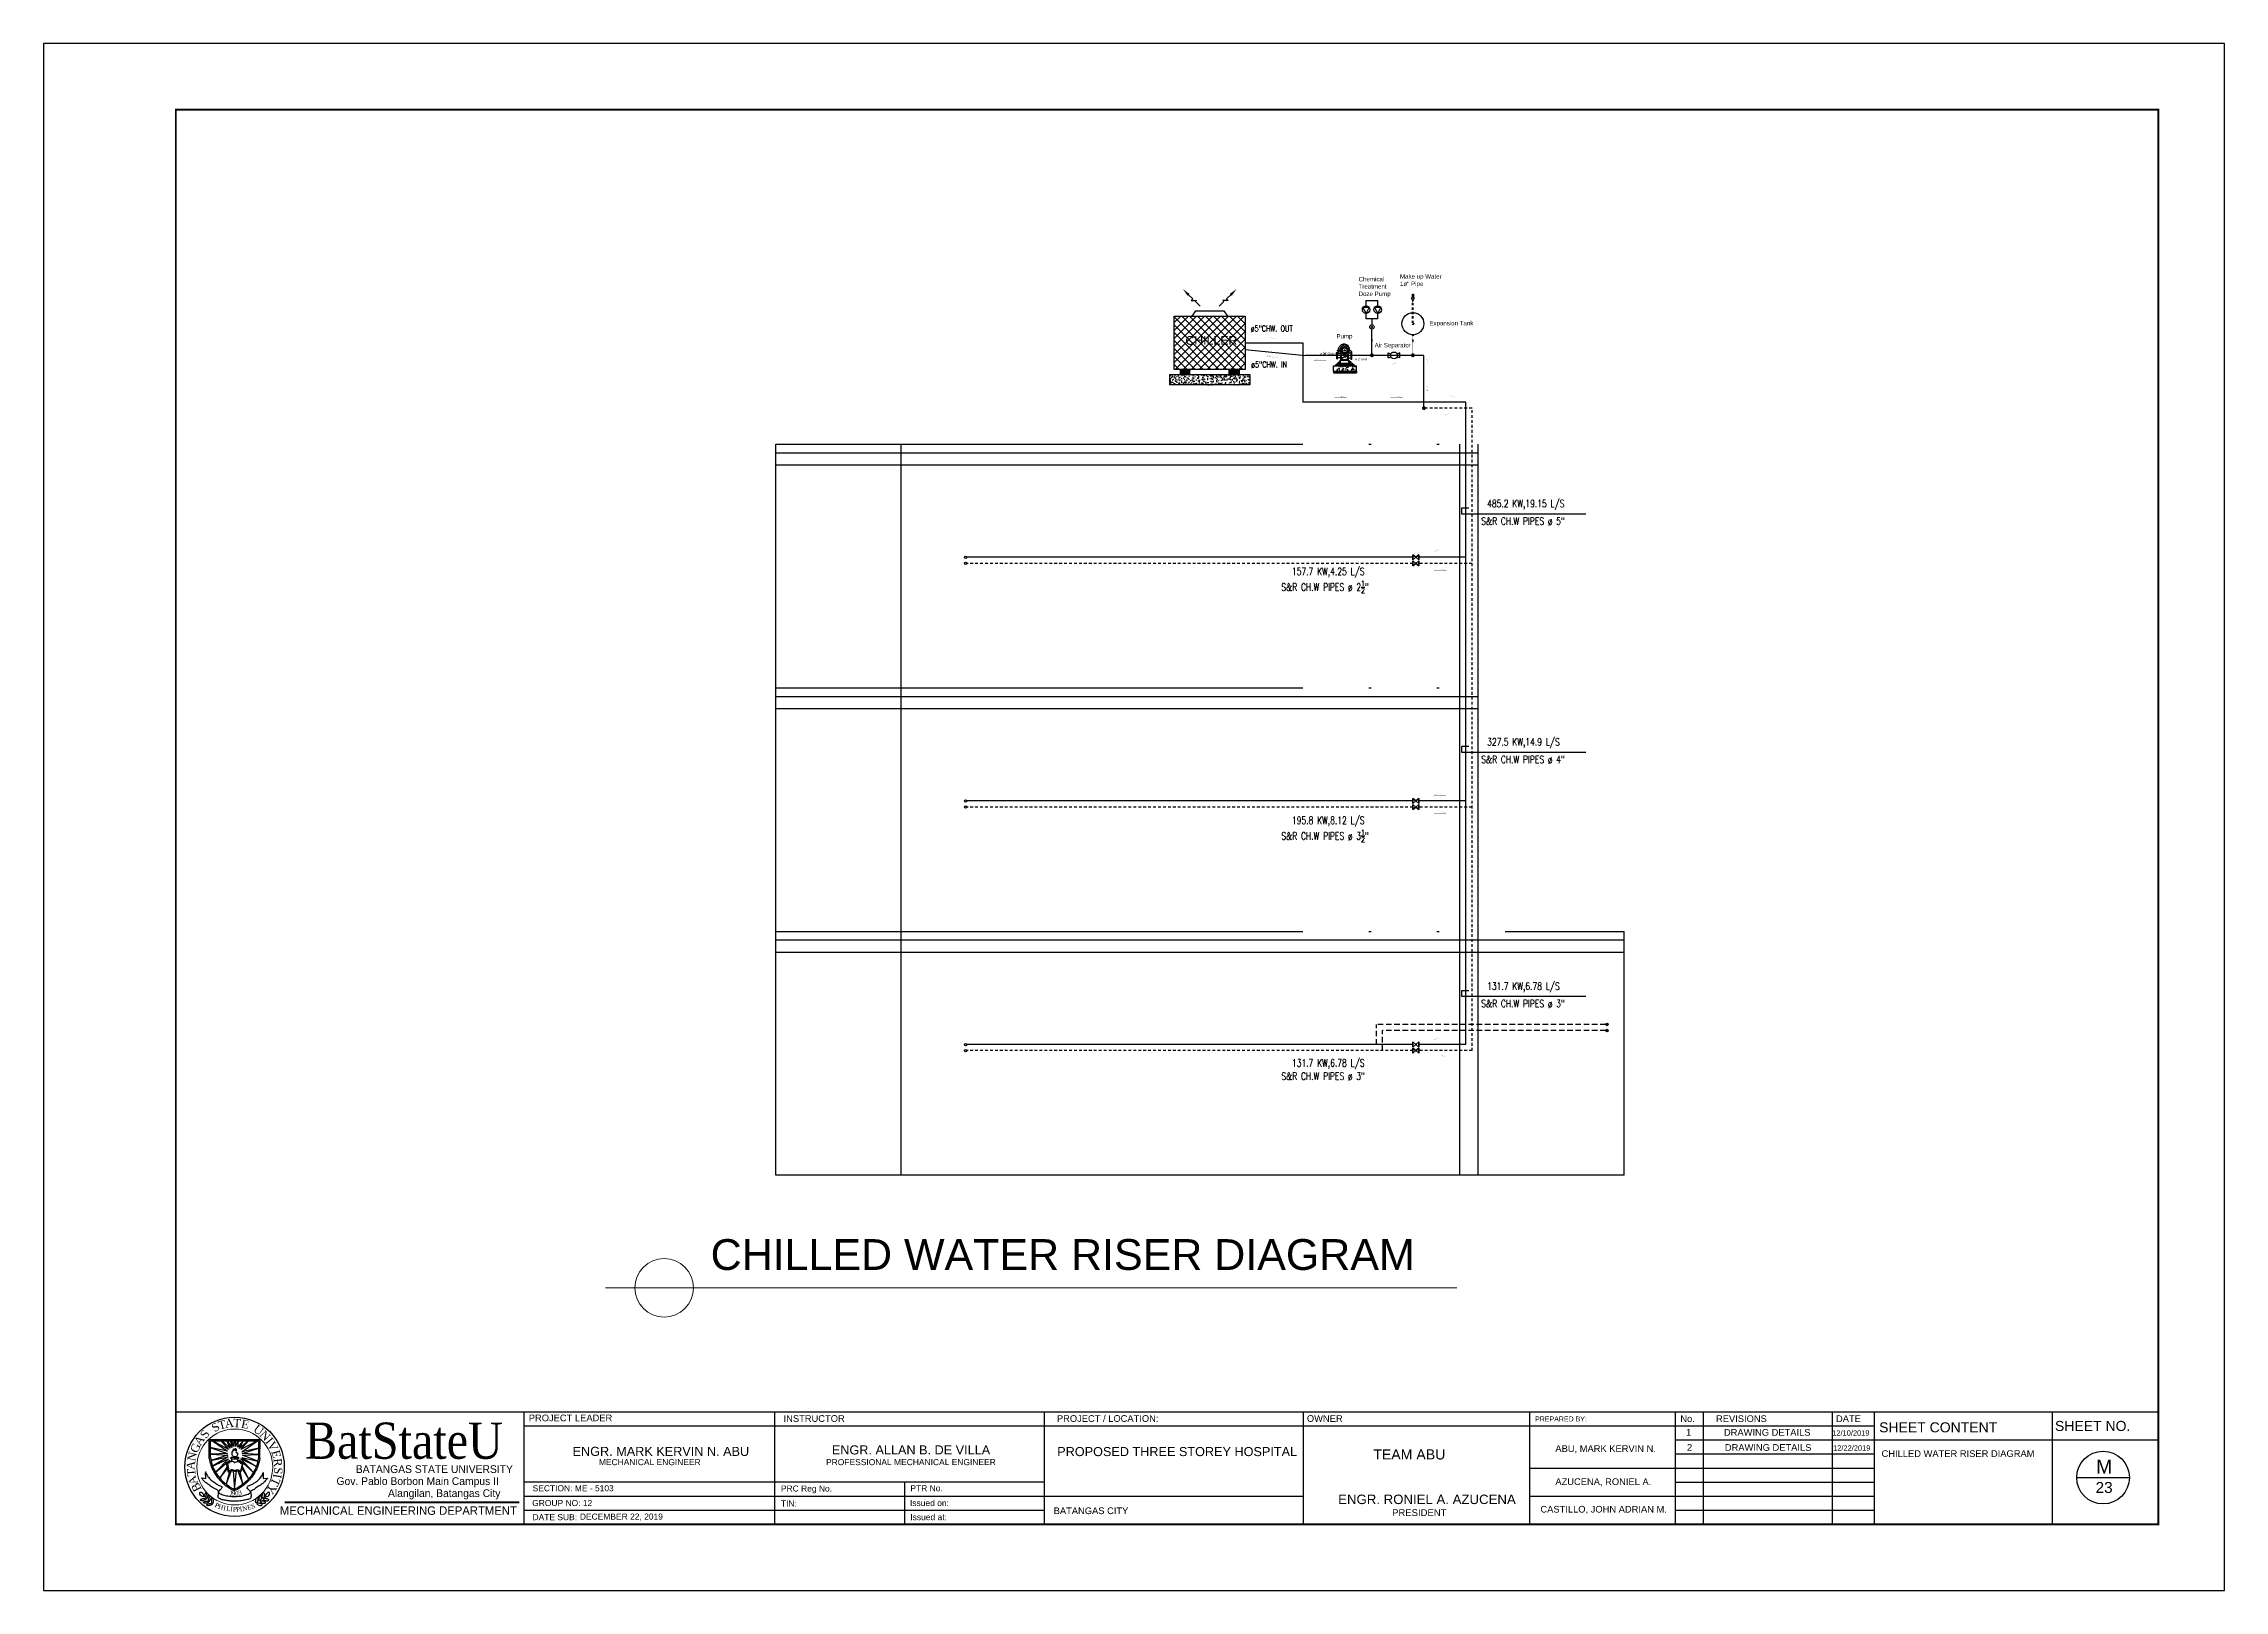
# Model space of a CAD drawing. Header units: millimetres. Extents: x 5 to 430, y 3 to 339.
# Drawn here: x 331.2 to 430.4, y 159.9 to 230.3 of the extents above; entities that cross this region are included whole.
import ezdxf
from ezdxf.enums import TextEntityAlignment as Align

# ---------------------------------------------------------------- set-up
doc = ezdxf.new("R2010")
doc.units = ezdxf.units.MM
doc.header["$MEASUREMENT"] = 0
for name, pattern in [('ACAD_ISO05W100', [33, 24, -3, 0, -3, 0, -3]), ('DASHED2', [0.375, 0.25, -0.125]), ('HIDDEN', [0.375, 0.25, -0.125]), ('HIDDEN2', [0.1875, 0.125, -0.0625])]:
    doc.linetypes.add(name, pattern=pattern)
for name, color, linetype in [('.1', 1, 'Continuous'), ('12- EQUIPMENT PIPING', 7, 'Continuous'), ('13_A-ELEV5', 9, 'Continuous'), ('16-AC-CH.WT PIPING (R)', 3, 'HIDDEN'), ('AC-DEFFUSER', 4, 'Continuous'), ('ahu line', 150, 'Continuous'), ('DRAIN PIPE', 4, 'Continuous'), ('fcu line', 7, 'Continuous'), ('LOGO', 1, 'Continuous'), ('M-EQBMNT', 21, 'Continuous'), ('pipe label', 7, 'Continuous'), ('pipes', 7, 'Continuous'), ('pump', 42, 'Continuous'), ('template', 7, 'Continuous')]:
    doc.layers.add(name, color=color, linetype=linetype)
doc.layers.add('A-Handrail', color=2, linetype='Continuous', lineweight=30)
doc.styles.add('Arch-Dim', font='simplex.shx', dxfattribs={"width": 0.75})
doc.styles.add('arial', font='arial.ttf')
doc.styles.add('CGOTHIC', font='GOTHIC.TTF')
doc.styles.add('GARAMOND', font='GARA.TTF')
doc.styles.get("Standard").update_dxf_attribs({"font": 'arial.ttf'})
doc.styles.add('SWISSLT175', font='swissl.ttf', dxfattribs={"height": 0.175})

msp = doc.modelspace()

# ---------------------------------------------------------------- texts
at = {"color": 0, "linetype": 'ByBlock', "lineweight": 9}
msp.add_text('CHILLED WATER RISER DIAGRAM', height=1.4, dxfattribs=at).set_placement((361.526, 174.523))
at = {"layer": 'fcu line', "attachment_point": 1}
for s, width, insert, char_height in [('Chemical Treatment Doze Pump', 1.52585, (391.024, 219.713), 0.2), ('Make up Water 1ø" Pipe', 2.24914, (392.908, 219.839), 0.2), ('Expansion Tank', 2.24914, (394.246, 217.713), 0.2), ('Pump', 2.24914, (390.015, 217.116), 0.2), ('Air Separator', 2.24914, (391.754, 216.711), 0.2), ('\\A1;ø 2{\\H0.7x;\\S1/2;}" Outlet', 2.24914, (389.265, 216.314), 0.1), ('ø 2" Inlet', 2.24914, (390.861, 216.017), 0.1)]:
    msp.add_mtext_dynamic_manual_height_columns(s, width=width, gutter_width=1, heights=[0], dxfattribs=dict(at, insert=insert, char_height=char_height))
at = {"layer": 'pipe label', "color": 7, "linetype": 'Continuous', "lineweight": 25, "attachment_point": 1, "style": 'Arch-Dim'}
for s, width, insert, char_height in [('{\\C256;ø5"CHW. OUT}', 5.63627, (386.115, 217.502), 0.27), ('{\\C256;ø5"CHW. IN}', 5.63627, (386.134, 215.861), 0.27), ('\\A1;{\\C256;485.2 KW,19.15 L/S}', 6.93048, (396.877, 209.568), 0.336), ('{\\C256;S&R CH.W PIPES ø 5"}', 5.63627, (396.606, 208.772), 0.336), ('\\A1;{\\C256;157.7 KW,4.25 L/S}', 6.93048, (387.991, 206.483), 0.336), ('\\A1;{\\C256;S&R CH.W PIPES ø 2\\H0.7x;\\S1/2;\\H1.42857x;"}', 6.76293, (387.506, 205.885), 0.336), ('\\A1;{\\C256;327.5 KW,14.9 L/S}', 6.93048, (396.877, 198.721), 0.336), ('{\\C256;S&R CH.W PIPES ø 4"}', 5.63627, (396.606, 197.925), 0.336), ('\\A1;{\\C256;195.8 KW,8.12 L/S}', 6.93048, (387.991, 195.152), 0.336), ('\\A1;{\\C256;S&R CH.W PIPES ø 3\\H0.7x;\\S1/2;\\H1.42857x;"}', 6.76293, (387.506, 194.554), 0.336), ('\\A1;{\\C256;131.7 KW,6.78 L/S}', 6.93048, (396.877, 187.606), 0.336), ('{\\C256;S&R CH.W PIPES ø 3"}', 5.63627, (396.606, 186.81), 0.336), ('\\A1;{\\C256;131.7 KW,6.78 L/S}', 6.93048, (387.991, 184.109), 0.336), ('\\A1;{\\C256;S&R CH.W PIPES ø 3"}', 6.76293, (387.506, 183.51), 0.336)]:
    msp.add_mtext_dynamic_manual_height_columns(s, width=width, gutter_width=1.011, heights=[0], dxfattribs=dict(at, insert=insert, char_height=char_height))
at = {"layer": 'pipes', "color": 7, "insert": (383.142, 217.027), "char_height": 0.4, "attachment_point": 1, "style": 'SWISSLT175'}
msp.add_mtext_dynamic_manual_height_columns('CHILLER', width=2.13945, gutter_width=1, heights=[0], dxfattribs=at)
at = {"layer": 'template', "style": 'arial'}
for s, height, p in [('PROJECT LEADER', 0.30409, (353.248, 167.635)), ('INSTRUCTOR', 0.304, (364.846, 167.608)), ('PROJECT / LOCATION:', 0.30402, (377.289, 167.608)), ('PROJECT / LOCATION:', 0.30402, (377.289, 167.608)), ('PROJECT / LOCATION:', 0.30402, (377.289, 167.608)), ('OWNER', 0.304, (388.67, 167.608)), ('PREPARED BY: ', 0.22802, (399.061, 167.625)), ('No.', 0.304, (405.67, 167.6)), ('REVISIONS', 0.304, (407.295, 167.6)), ('DATE', 0.304, (412.757, 167.6)), ('1', 0.304, (405.932, 166.98)), ('DRAWING DETAILS', 0.30402, (407.655, 166.976)), ('12/10/2019', 0.2432, (412.582, 166.98)), ('SHEET CONTENT', 0.45603, (414.719, 167.131)), ('SHEET NO.', 0.456, (422.726, 167.194)), ('ENGR. MARK KERVIN N. ABU', 0.41257, (355.242, 166.058)), ('MECHANICAL ENGINEER', 0.27505, (356.439, 165.637)), ('PROFESSIONAL MECHANICAL ENGINEER', 0.27505, (366.78, 165.637)), ('ENGR. ALLAN B. DE VILLA', 0.41257, (367.045, 166.125)), ('PROPOSED THREE STOREY HOSPITAL', 0.41257, (377.304, 166.049)), ('TEAM ABU', 0.4598, (391.69, 165.895)), ('ABU, MARK KERVIN N.', 0.30402, (399.981, 166.237)), ('2', 0.304, (405.973, 166.294)), ('DRAWING DETAILS', 0.30402, (407.696, 166.289)), ('12/22/2019', 0.2432, (412.623, 166.294)), ('CHILLED WATER RISER DIAGRAM', 0.30402, (414.831, 166.01)), ('M', 0.624, (424.603, 165.257)), ('AZUCENA, RONIEL A.', 0.30402, (399.981, 164.732)), ('23', 0.4993, (424.574, 164.371)), ('GROUP NO: 12', 0.27505, (353.404, 163.776)), ('SECTION: ME - 5103', 0.27505, (353.422, 164.45)), ('TIN:', 0.275, (364.725, 163.754)), ('PRC Reg No.', 0.27505, (364.725, 164.436)), ('Issued on:', 0.275, (370.601, 163.776)), ('PTR No.', 0.275, (370.62, 164.45)), ('ENGR. RONIEL A. AZUCENA', 0.43038, (390.094, 163.866)), ('DATE SUB:', 0.275, (353.419, 163.133)), ('DECEMBER 22, 2019', 0.27505, (355.575, 163.159)), ('Issued at:', 0.275, (370.616, 163.133)), ('BATANGAS CITY', 0.30402, (377.142, 163.408)), ('PRESIDENT', 0.3099, (392.548, 163.321)), ('CASTILLO, JOHN ADRIAN M.', 0.30402, (399.301, 163.479))]:
    msp.add_text(s, height=height, dxfattribs=at).set_placement(p)
at = {"layer": 'template', "width": 1}
for s, height, style, p in [('BatStateU', 1.6503, 'GARAMOND', (347.562, 165.927)), ('Gov. Pablo Borbon Main Campus II', 0.35128, 'CGOTHIC', (348.189, 164.735)), ('BATANGAS STATE UNIVERSITY', 0.35128, 'CGOTHIC', (348.948, 165.281)), ('Alangilan, Batangas City', 0.35128, 'CGOTHIC', (349.397, 164.186))]:
    msp.add_text(s, height=height, dxfattribs=dict(at, style=style)).set_placement(p, align=Align.CENTER)
at = {"layer": 'template', "attachment_point": 1}
for s, insert, char_height, width, rotation in [('{\\fTimes New Roman|b0|i0|c0|p18;A}', (337.977, 166.699), 0.37713, 29.67394, 56.11039), ('{\\fTimes New Roman|b0|i0|c0|p18;S}', (338.252, 167.026), 0.37713, 29.67394, 56.11039), ('{\\fTimes New Roman|b0|i0|c0|p18;S}', (338.751, 167.441), 0.37713, 29.67394, 33.23179), ('{\\fTimes New Roman|b0|i0|c0|p18;T}', (339.067, 167.617), 0.37713, 29.67394, 14.44799), ('{\\fTimes New Roman|b0|i0|c0|p18;A}', (339.39, 167.714), 0.37713, 29.67394, 5.71852), ('{\\fTimes New Roman|b0|i0|c0|p18;T}', (339.806, 167.749), 0.37713, 0.3193, 356.81503), ('{\\fTimes New Roman|b0|i0|c0|p18;E}', (340.202, 167.72), 0.37713, 29.67394, 348.69045), ('{\\fTimes New Roman|b0|i0|c0|p18;U}', (340.894, 167.512), 0.37713, 29.67394, 323.50126), ('{\\fTimes New Roman|b0|i0|c0|p18;N}', (341.231, 167.255), 0.37713, 29.67394, 314.13564), ('{\\fTimes New Roman|b0|i0|c0|p18;I}', (341.531, 166.94), 0.37713, 29.67394, 308.6454), ('{\\fTimes New Roman|b0|i0|c0|p18;A}', (337.658, 165.439), 0.37713, 29.67394, 85.53705), ('{\\fTimes New Roman|b0|i0|c0|p18;N}', (337.689, 165.874), 0.37713, 29.67394, 77.56161), ('{\\fTimes New Roman|b0|i0|c0|p18;G}', (337.812, 166.312), 0.37713, 29.67394, 65.93474), ('{\\fTimes New Roman|b0|i0|c0|p18;V}', (341.663, 166.771), 0.37713, 29.67394, 298.20017), ('{\\fTimes New Roman|b0|i0|c0|p18;E}', (341.887, 166.36), 0.37713, 29.67394, 285.47868), ('{\\fTimes New Roman|b0|i0|c0|p18;R}', (341.995, 165.968), 0.37713, 29.67394, 276.19955), ('{\\fTimes New Roman|b0|i0|c0|p18;T}', (337.709, 165.118), 0.37713, 29.67394, 94.26652), ('{\\fTimes New Roman|b0|i0|c0|p18;A}', (337.843, 164.686), 0.37713, 29.67394, 110.36673), ('{\\fTimes New Roman|b0|i0|c0|p18;B}', (338.024, 164.38), 0.37713, 29.67394, 115.18408), ('{\\fTimes New Roman|b0|i0|c0|p18;T}', (341.954, 164.956), 0.37713, 29.67394, 245.97799), ('{\\fTimes New Roman|b0|i0|c0|p18;I}', (342.001, 165.2), 0.37713, 29.67394, 259.8108), ('{\\fTimes New Roman|b0|i0|c0|p18;S}', (342.043, 165.526), 0.37713, 29.67394, 266.05857), ('{\\fTimes New Roman|b0|i0|c0|p18;P}', (339.02, 163.941), 0.21119, 29.67394, 333.24497), ('{\\fTimes New Roman|b0|i0|c0|p18;P}', (339.026, 163.941), 0.21119, 29.67394, 333.24497), ('{\\fTimes New Roman|b0|i0|c0|p18;H}', (339.152, 163.866), 0.21119, 29.67394, 342.36893), ('{\\fTimes New Roman|b0|i0|c0|p18;1}', (339.641, 164.485), 0.21119, 29.67394, 350.69674), ('{\\fTimes New Roman|b0|i0|c0|p18;9}', (339.723, 164.463), 0.21119, 29.67394, 359.89652), ('{\\fTimes New Roman|b0|i0|c0|p18;0}', (339.88, 164.459), 0.21119, 29.67394, 359.89652), ('{\\fTimes New Roman|b0|i0|c0|p18;3}', (339.994, 164.461), 0.21119, 29.67394, 14.57269), ('{\\fTimes New Roman|b0|i0|c0|p18;E}', (340.406, 163.801), 0.21119, 29.67394, 14.57269), ('{\\fTimes New Roman|b0|i0|c0|p18;S}', (340.585, 163.852), 0.21119, 29.67394, 14.57269), ('{\\fTimes New Roman|b0|i0|c0|p18;Y}', (341.803, 164.604), 0.37713, 29.67394, 237.49398), ('{\\fTimes New Roman|b0|i0|c0|p18;I}', (339.367, 163.796), 0.21119, 29.67394, 350.74463), ('{\\fTimes New Roman|b0|i0|c0|p18;L}', (339.497, 163.777), 0.21119, 29.67394, 350.69674), ('{\\fTimes New Roman|b0|i0|c0|p18;I}', (339.673, 163.744), 0.21119, 29.67394, 357.83253), ('{\\fTimes New Roman|b0|i0|c0|p18;P}', (339.779, 163.734), 0.21119, 29.67394, 359.89652), ('{\\fTimes New Roman|b0|i0|c0|p18;P}', (339.913, 163.727), 0.21119, 29.67394, 7.51618), ('{\\fTimes New Roman|b0|i0|c0|p18;I}', (340.074, 163.735), 0.21119, 29.67394, 9.03911), ('{\\fTimes New Roman|b0|i0|c0|p18;N}', (340.183, 163.745), 0.21119, 29.67394, 12.92447)]:
    msp.add_mtext(s, dxfattribs=dict(at, insert=insert, char_height=char_height, width=width, rotation=rotation))
at = {"layer": 'template', "linetype": 'Continuous', "lineweight": 0, "insert": (341.917, 163.761), "char_height": 0.38403, "width": 12.18966, "attachment_point": 1}
msp.add_mtext('{\\fCentury Gothic|b0|i0|c0|p34;\\C7;MECHANICAL ENGINEERING DEPARTMENT}', dxfattribs=at)

# ---------------------------------------------------------------- blocks, each defined once
blk = doc.blocks.new('A$C24462F82')
at = {"layer": 'AC-DEFFUSER', "color": 7}
for p, q in [((0.066, 0.066), (0, 0)), ((0.124, 0.082), (0.05, 0.082)), ((0.05, 0.082), (0.066, 0.066)), ((0.168, 0.168), (0.103, 0.103)), ((0.103, 0.103), (0.124, 0.082))]:
    blk.add_line(p, q, dxfattribs=at)
blk.add_solid([(0.148, 0.175), (0.175, 0.148), (0.242, 0.242)], dxfattribs=at)
blk = doc.blocks.new('A$C67063F75')
at = {"layer": 'M-EQBMNT'}
h = blk.add_hatch(dxfattribs=at)
h.set_pattern_fill('AR-CONC', scale=0.18, style=0)
h.set_pattern_definition([(130, (20.0064, 97.5855), (-1.291068, -0.112954), [0.135, -1.485]), (185, (20.0064, 97.5855), (0.249752, 1.353946), [0.108, -1.188]), (79.5486, (19.8988, 97.576), (-1.041317, 1.240991), [0.114732, -1.262056]), (133.8158, (20.0064, 97.9455), (-1.921034, -0.297934), [0.2025, -2.2275]), (83.3644, (19.8463, 97.9206), (-1.682393, 1.753412), [0.1721, -1.893083]), (188.8158, (20.0064, 97.9455), (-1.68239, 1.753413), [0.162, -1.782]), (159, (19.8264, 97.8555), (-1.074433, -0.724714), [0.135, -1.485]), (214, (19.8264, 97.8555), (-0.437968, 1.30527), [0.108, -1.188]), (108.5486, (19.7369, 97.7951), (-1.5124, 0.580555), [0.114732, -1.262056]), (142.5, (20.00643, 97.58547), (-0.0218877, 0.599209), [0, -1.1736, 0, -1.206, 0, -1.1925]), (172.5, (20.0064, 97.5855), (-0.473525, 0.709941), [0, -0.6876, 0, -1.1466, 0, -0.4545]), (212.5, (20.40783, 97.58547), (-0.9608804, -0.0405988), [0, -0.45, 0, -1.404, 0, -1.863]), (222.5, (20.5878, 97.5855), (-1.049735, 0.180189), [0, -0.585, 0, -0.9324, 0, -1.323])])
h.paths.add_polyline_path([(0.13, -0.94), (-4.05, -0.94), (-4.05, 0), (0.13, 0)])
at = {"layer": 'M-EQBMNT', "color": 7}
for p, q in [((-4.05, 0), (0.13, 0)), ((-4.05, -0.94), (-4.05, 0)), ((-3.49, 0.26), (-0.49, 0.26)), ((-3.43, 1.32), (-3.43, 2.51)), ((-3.43, 2.51), (-3.3, 2.51)), ((-3.43, 1.32), (-3.3, 1.32)), ((-3.3, 1.32), (-3.3, 2.51)), ((-3.3, 2.29), (-2.72, 2.29)), ((-3.3, 1.54), (-2.64, 1.54)), ((-3.28, 2.9), (-2.88, 2.9)), ((-3.28, 2.9), (-3.28, 2.82)), ((-3.28, 2.73), (-3.28, 2.82)), ((-3.28, 2.82), (-2.88, 2.82)), ((-3.28, 2.73), (-2.86, 2.73)), ((-3.18, 0.52), (-3.18, 0.63)), ((-3.18, 0.63), (-2.86, 0.63)), ((-3.18, 0.52), (-0.81, 0.52)), ((-3.14, 2.73), (-3.14, 2.29)), ((-3.07, 0.73), (-3.07, 0.63)), ((-3.07, 0.73), (-2.97, 0.73)), ((-2.97, 0.73), (-2.97, 0.63)), ((-2.86, 0.52), (-2.86, 0.92)), ((-2.86, 0.92), (-2.76, 0.92)), ((-2.79, 2.95), (-2.79, 2.68)), ((-2.76, 0.52), (-2.76, 1.05)), ((-2.76, 1.05), (-1.23, 1.05)), ((-2.73, 3.01), (-2.63, 3.01)), ((-2.73, 2.62), (-2.63, 2.62)), ((-2.68, 1.11), (-2.68, 1.84)), ((-2.62, 1.05), (-2.68, 1.11)), ((-2.63, 3.08), (-2.63, 2.55)), ((-2.62, 1.05), (-2.49, 1.05)), ((-2.59, 1.25), (-2.59, 1.84)), ((-2.58, 3.13), (-2.43, 3.04)), ((-2.58, 2.5), (-2.43, 2.59)), ((-2.57, 3.16), (-2.41, 3.07)), ((-2.57, 2.47), (-2.41, 2.56)), ((-2.52, 3.22), (-2.38, 3.11)), ((-2.52, 2.41), (-2.38, 2.52)), ((-2.5, 3.25), (-2.36, 3.14)), ((-2.5, 2.38), (-2.36, 2.49)), ((-2.5, 1.15), (-1.51, 1.15)), ((-2.49, 1.05), (-2.44, 1.11)), ((-2.44, 3.31), (-2.33, 3.17)), ((-2.44, 2.32), (-2.33, 2.46)), ((-2.44, 1.11), (-1.55, 1.11)), ((-2.41, 3.33), (-2.3, 3.19)), ((-2.41, 2.3), (-2.3, 2.44)), ((-2.35, 3.38), (-2.26, 3.22)), ((-2.35, 2.25), (-2.26, 2.41)), ((-2.32, 3.4), (-2.23, 3.24)), ((-2.32, 2.24), (-2.23, 2.39)), ((-2.25, 3.43), (-2.19, 3.26)), ((-2.25, 2.2), (-2.19, 2.37)), ((-2.21, 3.44), (-2.15, 3.27)), ((-2.21, 2.19), (-2.15, 2.36)), ((-2.14, 3.46), (-2.11, 3.28)), ((-2.14, 2.17), (-2.11, 2.35)), ((-2.1, 3.47), (-2.07, 3.29)), ((-2.1, 2.16), (-2.07, 2.34)), ((-2.02, 3.47), (-2.02, 3.29)), ((-2.02, 2.16), (-2.02, 2.34)), ((-1.99, 3.47), (-1.99, 3.29)), ((-1.99, 2.16), (-1.99, 2.34)), ((-1.91, 3.47), (-1.94, 3.29)), ((-1.91, 2.16), (-1.94, 2.34)), ((-1.87, 3.46), (-1.9, 3.28)), ((-1.87, 2.17), (-1.9, 2.35)), ((-1.8, 3.44), (-1.86, 3.27)), ((-1.8, 2.19), (-1.86, 2.36)), ((-1.76, 3.43), (-1.82, 3.26)), ((-1.76, 2.2), (-1.82, 2.37)), ((-1.69, 3.4), (-1.78, 3.24)), ((-1.69, 2.24), (-1.78, 2.39)), ((-1.66, 3.38), (-1.75, 3.22)), ((-1.66, 2.25), (-1.75, 2.41)), ((-1.6, 3.33), (-1.71, 3.19)), ((-1.6, 2.3), (-1.71, 2.44)), ((-1.57, 3.31), (-1.68, 3.17)), ((-1.57, 2.32), (-1.68, 2.46)), ((-1.51, 3.25), (-1.65, 3.14)), ((-1.51, 2.38), (-1.65, 2.49)), ((-1.49, 3.22), (-1.63, 3.11)), ((-1.49, 2.41), (-1.63, 2.52)), ((-1.44, 3.16), (-1.6, 3.07)), ((-1.44, 2.47), (-1.6, 2.56)), ((-1.42, 3.13), (-1.58, 3.04)), ((-1.42, 2.5), (-1.58, 2.59)), ((-1.39, 3.06), (-1.56, 3)), ((-1.39, 2.57), (-1.56, 2.63)), ((-1.38, 3.02), (-1.55, 2.96)), ((-1.38, 2.61), (-1.55, 2.67)), ((-1.49, 1.05), (-1.55, 1.11)), ((-1.36, 2.95), (-1.54, 2.92)), ((-1.36, 2.68), (-1.54, 2.71)), ((-1.35, 2.91), (-1.53, 2.88)), ((-1.35, 2.83), (-1.53, 2.83)), ((-1.35, 2.8), (-1.53, 2.8)), ((-1.35, 2.72), (-1.53, 2.75)), ((-1.38, 1.05), (-1.52, 1.05)), ((-1.42, 1.25), (-1.42, 1.84)), ((-1.38, 1.05), (-1.33, 1.11)), ((-1.33, 1.11), (-1.33, 1.84)), ((-1.25, 2.38), (-0.83, 2.38)), ((-1.23, 0.52), (-1.23, 1.05)), ((-1.12, 0.92), (-1.23, 0.92)), ((-1.21, 1.45), (-0.83, 1.45)), ((-1.01, 2.9), (-1.18, 2.9)), ((-1.01, 2.73), (-1.18, 2.73)), ((-1.01, 2.82), (-1.17, 2.82)), ((-1.12, 0.52), (-1.12, 0.92)), ((-0.81, 0.63), (-1.12, 0.63)), ((-0.91, 0.73), (-1.02, 0.73)), ((-1.02, 0.73), (-1.02, 0.63)), ((-1.01, 2.9), (-1.01, 2.82)), ((-1.01, 2.9), (-1.01, 2.82)), ((-1.01, 2.73), (-1.01, 2.82)), ((-1.01, 2.73), (-1.01, 2.82)), ((-0.91, 0.73), (-0.91, 0.63)), ((-0.68, 2.63), (-0.83, 2.63)), ((-0.83, 1.2), (-0.83, 2.63)), ((-0.68, 1.2), (-0.83, 1.2)), ((-0.81, 0.52), (-0.81, 0.63)), ((-0.68, 1.2), (-0.68, 2.63)), ((0.13, -0.94), (0.13, 0)), ((-4.05, -0.94), (0.13, -0.94)), ((-4.05, -0.94), (-4.05, -1.26)), ((-4.05, -1.05), (0.13, -1.05)), ((-4.05, -1.15), (0.13, -1.15)), ((-4.05, -1.26), (0.13, -1.26)), ((0.13, -0.94), (0.13, -1.26))]:
    blk.add_line(p, q, dxfattribs=at)
at = {"layer": 'M-EQBMNT', "color": 7, "extrusion": (0, 0, -1), "flags": 128}
blk.add_lwpolyline([(3.14, 2.9), (3.12, 3.11), (3.06, 3.32), (2.97, 3.51), (2.85, 3.67), (2.71, 3.81), (2.55, 3.92), (2.37, 3.99), (2.19, 4.02), (2.01, 4.02), (1.83, 3.97), (1.66, 3.88), (1.51, 3.76), (1.38, 3.61), (1.28, 3.43), (1.21, 3.24), (1.18, 3.03), (1.17, 2.82)], dxfattribs=at)
blk.add_lwpolyline([(2, 3.83), (1.85, 3.81), (1.7, 3.76), (1.56, 3.67), (1.43, 3.55), (1.33, 3.4), (1.25, 3.24), (1.2, 3.05), (1.17, 2.86), (1.18, 2.67), (1.22, 2.48), (1.28, 2.31), (1.38, 2.15), (1.49, 2.02), (1.62, 1.91), (1.77, 1.84), (1.93, 1.8), (2.08, 1.8), (2.24, 1.84), (2.39, 1.91), (2.52, 2.02), (2.63, 2.15), (2.72, 2.31), (2.79, 2.48), (2.83, 2.67), (2.84, 2.86), (2.81, 3.05), (2.76, 3.24), (2.68, 3.4), (2.58, 3.55), (2.45, 3.67), (2.31, 3.76), (2.16, 3.81)], close=True, dxfattribs=at)
at = {"layer": 'M-EQBMNT', "color": 7}
for centre, radius in [((-2.71, 2.93), 0.0549), ((-2.71, 2.93), 0.0362), ((-2, 2.82), 0.457), ((-2, 2.82), 0.125)]:
    blk.add_circle(centre, radius, dxfattribs=at)
for centre, radius, start, end in [((-3.46, -0.02), 0.281, 83.1263, 176.4848), ((-3.14, 0.24), 0.281, 83.1263, 176.4848), ((-2.73, 2.95), 0.0563, 90, 180), ((-2.73, 2.68), 0.0563, 180, 270), ((-2.66, 1.84), 0.0224, 0, 180), ((-1.99, 1.97), 0.809, 211.9007, 302.2247), ((-2.47, 2.82), 1.3, 262.4765, 359.5867), ((-2, 2.82), 0.682, 203.0756, 156.9244), ((-2.61, 1.84), 0.0224, 0, 180), ((-2.58, 3.14), 0.0187, 60, 240), ((-2.58, 2.49), 0.0187, 120, 300), ((-2.5, 1.25), 0.0938, 180, 270), ((-2.51, 3.24), 0.0187, 50, 230), ((-2.51, 2.39), 0.0187, 130, 310), ((-2.43, 3.32), 0.0187, 40, 220), ((-2.43, 2.31), 0.0187, 140, 320), ((-2.42, 3.06), 0.0187, 240, 60), ((-2.42, 2.58), 0.0187, 300, 120), ((-2.37, 3.12), 0.0187, 230, 50), ((-2.37, 2.51), 0.0187, 310, 130), ((-2.33, 3.39), 0.0187, 30, 210), ((-2.33, 2.24), 0.0187, 150, 330), ((-2.31, 3.18), 0.0187, 220, 40), ((-2.31, 2.45), 0.0187, 320, 140), ((-2.24, 3.23), 0.0187, 210, 30), ((-2.24, 2.4), 0.0187, 330, 150), ((-2.23, 3.43), 0.0187, 20, 200), ((-2.23, 2.2), 0.0187, 160, 340), ((-2.17, 3.27), 0.0187, 200, 20), ((-2.17, 2.36), 0.0187, 340, 160), ((-2.12, 3.46), 0.0187, 10, 190), ((-2.12, 2.17), 0.0187, 170, 350), ((-2.09, 3.29), 0.0187, 190, 10), ((-2.09, 2.34), 0.0187, 350, 170), ((-2, 3.47), 0.0187, 0, 180), ((-2, 3.29), 0.0187, 180, 0), ((-2, 2.34), 0.0187, 0, 180), ((-2, 2.16), 0.0187, 180, 0), ((-1.92, 3.29), 0.0187, 170, 350), ((-1.92, 2.34), 0.0187, 10, 190), ((-1.89, 3.46), 0.0187, 350, 170), ((-1.89, 2.17), 0.0187, 190, 10), ((-1.84, 3.27), 0.0187, 160, 340), ((-1.84, 2.36), 0.0187, 20, 200), ((-1.78, 3.43), 0.0187, 340, 160), ((-1.78, 2.2), 0.0187, 200, 20), ((-1.77, 3.23), 0.0187, 150, 330), ((-1.77, 2.4), 0.0187, 30, 210), ((-1.7, 3.18), 0.0187, 140, 320), ((-1.7, 2.45), 0.0187, 40, 220), ((-1.68, 3.39), 0.0187, 330, 150), ((-1.68, 2.24), 0.0187, 210, 30), ((-1.64, 3.12), 0.0187, 130, 310), ((-1.64, 2.51), 0.0187, 50, 230), ((-1.59, 3.06), 0.0187, 120, 300), ((-1.59, 2.58), 0.0187, 60, 240), ((-1.58, 3.32), 0.0187, 320, 140), ((-1.58, 2.31), 0.0187, 220, 40), ((-1.55, 2.98), 0.0187, 110, 290), ((-1.55, 2.65), 0.0187, 70, 250), ((-0.28, -0.76), 2.41, 114.8028, 122.0795), ((-1.53, 2.9), 0.0187, 100, 280), ((-1.53, 2.73), 0.0187, 80, 260), ((-1.53, 2.82), 0.0187, 90, 270), ((-1.5, 3.24), 0.0187, 310, 130), ((-1.5, 2.39), 0.0187, 230, 50), ((-1.51, 1.25), 0.0938, 270, 0), ((-1.43, 3.14), 0.0187, 300, 120), ((-1.43, 2.49), 0.0187, 240, 60), ((-1.4, 1.84), 0.0224, 0, 180), ((-1.39, 3.04), 0.0187, 290, 110), ((-1.39, 2.59), 0.0187, 250, 70), ((-1.35, 1.84), 0.0224, 0, 180), ((-1.36, 2.93), 0.0187, 280, 100), ((-1.36, 2.7), 0.0187, 260, 80), ((-1.35, 2.82), 0.0187, 270, 90), ((-1.21, 1.26), 0.188, 90, 114.8028), ((-0.78, 0.24), 0.281, 3.5152, 96.8737), ((-0.46, -0.02), 0.281, 3.5152, 96.8737)]:
    blk.add_arc(centre, radius, start, end, dxfattribs=at)

# ---------------------------------------------------------------- hatches: boundary and pattern name
for points in [[(382.885, 215.474), (382.885, 215.305), (383.369, 215.305), (383.369, 215.474)], [(385.121, 215.474), (385.121, 215.305), (385.605, 215.305), (385.605, 215.474)]]:
    msp.add_hatch(color=7).paths.add_polyline_path(points)
at = {"layer": '12- EQUIPMENT PIPING'}
h = msp.add_hatch(dxfattribs=at)
h.set_pattern_fill('ANSI31', scale=0.003125, angle=90, style=0)
h.set_pattern_definition([(225, (415.78352684, 177.9822467), (-0.0002762135864, 0.0002762135864), [])])
h.paths.add_polyline_path([(391.63, 217.416, -1), (391.63, 217.461, -1)])
at = {"layer": '13_A-ELEV5'}
h = msp.add_hatch(dxfattribs=at)
h.set_pattern_fill('ANSI37', scale=0.080674, style=0)
h.set_pattern_definition([(45, (299.08906, 147.13297), (-0.1811174, 0.1811174), []), (135, (299.08906, 147.13297), (-0.1811174, -0.1811174), [])])
h.paths.add_polyline_path([(385.858, 217.927), (382.631, 217.927), (382.631, 215.506), (385.858, 215.506)])
h.paths.add_polyline_path([(383.117, 216.402), (385.319, 216.402), (385.319, 217.128), (383.117, 217.128)], flags=24)
at = {"layer": 'A-Handrail'}
h = msp.add_hatch(dxfattribs=at)
h.set_pattern_fill('AR-CONC', scale=0.001613, style=0)
h.set_pattern_definition([(50, (299.08906, 147.13297), (0.29394986, -0.02571727), [0.03073664, -0.33810306]), (355, (299.08906, 147.13297), (-0.0568633, 0.30826454), [0.0245893, -0.27048245]), (100.451, (299.11355, 147.13082), (0.2370876, 0.2825459), [0.0261221, -0.2873432]), (46.1842, (299.08906, 147.21493), (0.4373784, -0.0678341), [0.046105, -0.5071546]), (96.6356, (299.1255, 147.20928), (0.3830451, 0.3992142), [0.0391832, -0.4310148]), (351.184, (299.08906, 147.21493), (0.3830457, 0.3992135), [0.036884, -0.4057237]), (21, (299.13004, 147.19444), (0.24462636, -0.16500255), [0.03073664, -0.33810306]), (326, (299.13004, 147.19444), (0.09971584, 0.2971821), [0.0245893, -0.27048245]), (71.4514, (299.15042, 147.1807), (0.3443415, 0.13218024), [0.0261221, -0.2873432]), (37.5, (299.08906, 147.13297), (0.00498337, 0.13642719), [0, -0.26720387, 0, -0.27458066, 0, -0.271507]), (7.5, (299.08906, 147.13297), (0.10781165, 0.16163855), [0, -0.15655196, 0, -0.26105654, 0, -0.10348003]), (327.5, (298.99767, 147.13297), (0.21877163, -0.00924317), [0, -0.10245547, 0, -0.31966107, 0, -0.42416565]), (317.5, (298.95668, 147.13297), (0.2390023, 0.04102493), [0, -0.1331921, 0, -0.21228774, 0, -0.3012191])])
h.paths.add_polyline_path([(382.419, 215.272), (382.419, 214.805), (386.07, 214.805), (386.07, 215.272)])
at = {"layer": 'LOGO', "linetype": 'Continuous'}
h = msp.add_hatch(color=7, dxfattribs=at)
edge = h.paths.add_edge_path()
edge.add_line((391.54, 216.15), (391.719, 216.15))
edge.add_ellipse((391.63, 216.15), major_axis=(0.0631, 0.0631), ratio=1, start_angle=135, end_angle=315, ccw=False)
edge = h.paths.add_edge_path()
edge.add_line((391.63, 216.15), (391.54, 216.15))
edge.add_ellipse((391.63, 216.15), major_axis=(0.0631, 0.0631), ratio=1, start_angle=45, end_angle=135, ccw=False)
edge.add_line((391.63, 216.239), (391.63, 216.15))
edge = h.paths.add_edge_path()
edge.add_line((391.719, 216.15), (391.63, 216.15))
edge.add_line((391.63, 216.15), (391.63, 216.239))
edge.add_ellipse((391.63, 216.15), major_axis=(-0.0631, 0.0631), ratio=1, start_angle=225, end_angle=315, ccw=False)
h = msp.add_hatch(color=7, dxfattribs=at)
edge = h.paths.add_edge_path()
edge.add_line((393.406, 216.15), (393.584, 216.15))
edge.add_ellipse((393.495, 216.15), major_axis=(0.0631, 0.0631), ratio=1, start_angle=135, end_angle=315, ccw=False)
edge = h.paths.add_edge_path()
edge.add_line((393.495, 216.15), (393.406, 216.15))
edge.add_ellipse((393.495, 216.15), major_axis=(0.0631, 0.0631), ratio=1, start_angle=45, end_angle=135, ccw=False)
edge.add_line((393.495, 216.239), (393.495, 216.15))
edge = h.paths.add_edge_path()
edge.add_line((393.584, 216.15), (393.495, 216.15))
edge.add_line((393.495, 216.15), (393.495, 216.239))
edge.add_ellipse((393.495, 216.15), major_axis=(-0.0631, 0.0631), ratio=1, start_angle=225, end_angle=315, ccw=False)
h = msp.add_hatch(color=7, dxfattribs=at)
edge = h.paths.add_edge_path()
edge.add_line((393.91, 213.742), (394.088, 213.742))
edge.add_ellipse((393.999, 213.742), major_axis=(0.0631, 0.0631), ratio=1, start_angle=135, end_angle=315, ccw=False)
edge = h.paths.add_edge_path()
edge.add_line((393.999, 213.742), (393.91, 213.742))
edge.add_ellipse((393.999, 213.742), major_axis=(0.0631, 0.0631), ratio=1, start_angle=45, end_angle=135, ccw=False)
edge.add_line((393.999, 213.831), (393.999, 213.742))
edge = h.paths.add_edge_path()
edge.add_line((394.088, 213.742), (393.999, 213.742))
edge.add_line((393.999, 213.742), (393.999, 213.831))
edge.add_ellipse((393.999, 213.742), major_axis=(-0.0631, 0.0631), ratio=1, start_angle=225, end_angle=315, ccw=False)
at = {"layer": 'pipes'}
h = msp.add_hatch(color=7, dxfattribs=at)
h.dxf.hatch_style = 1
h.paths.add_polyline_path([(373.189, 206.955, 1), (373.078, 206.955, 1)])
h.paths.add_polyline_path([(373.189, 195.867, 1), (373.078, 195.867, 1)])
h.paths.add_polyline_path([(373.189, 184.779, 1), (373.078, 184.779, 1)])
h = msp.add_hatch(color=7, dxfattribs=at)
h.dxf.hatch_style = 1
h.paths.add_polyline_path([(373.189, 184.502, 1), (373.078, 184.502, 1)])
h.paths.add_polyline_path([(373.078, 195.59, 1), (373.189, 195.59, 1)])
h.paths.add_polyline_path([(373.189, 206.678, 1), (373.078, 206.678, 1)])
h = msp.add_hatch(color=7, dxfattribs=at)
h.dxf.hatch_style = 1
h.paths.add_polyline_path([(402.384, 185.694, -1), (402.273, 185.694, -1)])
h = msp.add_hatch(color=7, dxfattribs=at)
h.dxf.hatch_style = 1
h.paths.add_polyline_path([(402.273, 185.417, 1), (402.384, 185.417, 1)])
at = {"layer": 'pump'}
msp.add_hatch(color=7, dxfattribs=at).paths.add_polyline_path([(393.482, 218.592, 0.99521), (393.495, 218.592, 0.99521)])

# ---------------------------------------------------------------- linework, layer by layer
at = {"layer": '.1', "color": 0}
msp.add_line((430.437, 230.334), (331.161, 230.334), dxfattribs=at)
at = {"color": 7}
for p, q in [((382.885, 215.474), (383.369, 215.474)), ((385.121, 215.474), (385.121, 215.305)), ((385.605, 215.305), (385.605, 215.474)), ((382.419, 215.272), (386.07, 215.272)), ((385.121, 215.305), (385.605, 215.305)), ((386.07, 215.272), (386.07, 214.805))]:
    msp.add_line(p, q, dxfattribs=at)
at = {"color": 0, "linetype": 'ByBlock', "lineweight": 9}
for p, q in [((362.081, 173.708), (356.736, 173.708)), ((395.489, 173.708), (362.081, 173.708))]:
    msp.add_line(p, q, dxfattribs=at)
msp.add_circle((359.409, 173.708), 1.336, dxfattribs=at)
at = {"layer": '12- EQUIPMENT PIPING', "color": 7}
for p, q in [((391.366, 218.402), (391.366, 218.649)), ((391.366, 218.649), (391.894, 218.649)), ((391.894, 218.402), (391.894, 218.649)), ((391.512, 218.322), (391.221, 218.322)), ((391.221, 218.322), (391.366, 218.058)), ((391.366, 218.058), (391.512, 218.322)), ((391.366, 217.811), (391.366, 218.058)), ((391.894, 217.811), (391.366, 217.811)), ((392.04, 218.322), (391.748, 218.322)), ((391.748, 218.322), (391.894, 218.058)), ((391.894, 218.058), (392.04, 218.322)), ((391.894, 217.811), (391.894, 218.058))]:
    msp.add_line(p, q, dxfattribs=at)
for centre, radius in [((391.366, 218.23), 0.172), ((391.63, 217.439), 0.097), ((391.63, 217.439), 0.0224), ((391.894, 218.23), 0.172)]:
    msp.add_circle(centre, radius, dxfattribs=at)
at = {"layer": '16-AC-CH.WT PIPING (R)', "color": 7, "linetype": 'ByBlock', "ltscale": 0.5}
for p, q in [((391.63, 217.811), (391.63, 217.536)), ((391.629, 216.144), (391.63, 217.342))]:
    msp.add_line(p, q, dxfattribs=at)
at = {"layer": '16-AC-CH.WT PIPING (R)', "color": 7, "linetype": 'ByBlock', "ltscale": 0.5, "const_width": 0.01}
msp.add_lwpolyline([(393.495, 217.039), (393.495, 216.144)], dxfattribs=at)
at = {"layer": '16-AC-CH.WT PIPING (R)', "color": 7, "linetype": 'DASHED2', "ltscale": 0.5}
for points in [[(391.683, 216.865), (391.576, 216.865), (391.629, 216.678)], [(393.548, 216.865), (393.441, 216.865), (393.494, 216.677)]]:
    msp.add_solid(points, dxfattribs=at)
at = {"layer": 'A-Handrail', "color": 7}
for p, q in [((382.631, 215.506), (382.631, 217.927)), ((382.631, 217.927), (385.858, 217.927)), ((383.599, 218.169), (383.438, 217.927)), ((383.599, 218.169), (384.89, 218.169)), ((384.89, 218.169), (385.052, 217.927)), ((385.858, 217.927), (385.858, 215.506)), ((385.858, 215.506), (382.631, 215.506))]:
    msp.add_line(p, q, dxfattribs=at)
at = {"layer": 'A-Handrail', "color": 18, "true_color": 0x000000}
msp.add_line((386.07, 214.805), (382.419, 214.805), dxfattribs=at)
at = {"layer": 'ahu line', "color": 252}
for p, q in [((364.489, 178.839), (364.489, 212.103)), ((364.489, 211.715), (396.464, 211.715)), ((370.199, 178.839), (370.199, 212.103)), ((395.632, 178.839), (395.632, 212.103)), ((396.464, 178.839), (396.464, 212.103)), ((364.489, 211.161), (396.464, 211.161)), ((364.489, 200.627), (396.464, 200.627)), ((364.489, 200.073), (396.464, 200.073)), ((403.116, 178.839), (403.116, 189.927)), ((364.489, 189.539), (403.116, 189.539)), ((364.489, 188.985), (403.116, 188.985)), ((403.116, 178.839), (364.489, 178.839))]:
    msp.add_line(p, q, dxfattribs=at)
at = {"layer": 'ahu line', "color": 252, "linetype": 'ACAD_ISO05W100'}
for p, q in [((364.489, 212.103), (396.464, 212.103)), ((364.489, 201.015), (396.464, 201.015)), ((364.489, 189.927), (403.116, 189.927))]:
    msp.add_line(p, q, dxfattribs=at)
at = {"layer": 'DRAIN PIPE', "color": 7, "linetype": 'Continuous', "const_width": 0.005}
for points in [[(386.684, 216.878), (387.244, 216.878), (387.009, 216.966), (387.009, 216.878)], [(387.35, 216.03), (386.795, 216.104), (387.04, 216.161), (387.028, 216.073)], [(389.557, 215.913), (388.996, 215.913), (389.231, 216.001), (389.231, 215.913)], [(393.096, 215.737), (392.536, 215.737), (392.771, 215.826), (392.771, 215.737)], [(394.103, 215.469), (394.103, 216.029), (394.192, 215.794), (394.103, 215.794)], [(394.103, 214.22), (394.103, 214.78), (394.192, 214.545), (394.103, 214.545)], [(389.919, 214.212), (390.479, 214.212), (390.244, 214.3), (390.244, 214.212)], [(392.466, 214.212), (393.026, 214.212), (392.791, 214.3), (392.791, 214.212)], [(394.845, 214.232), (395.405, 214.232), (395.17, 214.321), (395.17, 214.232)], [(395.492, 213.413), (394.932, 213.413), (395.167, 213.502), (395.167, 213.413)], [(395.008, 207.21), (394.447, 207.21), (394.682, 207.298), (394.682, 207.21)], [(394.449, 206.353), (395.009, 206.353), (394.774, 206.441), (394.774, 206.353)], [(395.008, 196.128), (394.447, 196.128), (394.682, 196.217), (394.682, 196.128)], [(394.449, 195.31), (395.009, 195.31), (394.774, 195.399), (394.774, 195.31)], [(395.008, 184.989), (394.447, 184.989), (394.682, 185.078), (394.682, 184.989)], [(394.449, 184.211), (395.009, 184.211), (394.774, 184.299), (394.774, 184.211)]]:
    msp.add_lwpolyline(points, dxfattribs=at)
at = {"layer": 'fcu line'}
for p, q in [((385.858, 216.716), (388.486, 216.716)), ((388.486, 216.716), (388.486, 214.014)), ((385.858, 216.416), (388.609, 216.144))]:
    msp.add_line(p, q, dxfattribs=at)
at = {"layer": 'fcu line', "color": 7}
for p, q in [((391.417, 216.144), (388.609, 216.144)), ((392.211, 216.144), (391.417, 216.144)), ((393.999, 216.144), (392.211, 216.144)), ((393.999, 213.737), (393.999, 216.144))]:
    msp.add_line(p, q, dxfattribs=at)
at = {"layer": 'LOGO', "color": 7, "linetype": 'HIDDEN', "ltscale": 0.3}
for p, q in [((393.482, 217.623), (393.482, 218.592)), ((393.507, 217.623), (393.507, 218.592))]:
    msp.add_line(p, q, dxfattribs=at)
at = {"layer": 'LOGO', "color": 7, "linetype": 'HIDDEN', "ltscale": 0.1}
msp.add_line((393.47, 217.073), (393.47, 217.086), dxfattribs=at)
at = {"layer": 'LOGO', "color": 7}
msp.add_line((393.519, 217.073), (393.519, 217.086), dxfattribs=at)
at = {"layer": 'LOGO', "color": 7, "ltscale": 0.3}
for p, q in [((392.367, 216.032), (392.367, 216.257)), ((392.367, 216.257), (392.494, 216.204)), ((392.367, 216.032), (392.494, 216.085)), ((392.908, 216.257), (392.781, 216.204)), ((392.908, 216.032), (392.781, 216.085)), ((392.908, 216.032), (392.908, 216.257))]:
    msp.add_line(p, q, dxfattribs=at)
at = {"layer": 'LOGO', "color": 7, "ltscale": 0.3, "elevation": 0}
msp.add_lwpolyline([(393.495, 218.632), (393.432, 218.758), (393.47, 218.758), (393.47, 218.934), (393.52, 218.934), (393.52, 218.758), (393.558, 218.758)], close=True, dxfattribs=at)
at = {"layer": 'LOGO', "color": 7, "linetype": 'HIDDEN', "ltscale": 0.1, "elevation": 0}
msp.add_lwpolyline([(393.519, 217.052), (393.47, 217.052), (393.47, 217.073), (393.519, 217.073)], close=True, dxfattribs=at)
at = {"layer": 'LOGO', "color": 7, "linetype": 'Continuous', "elevation": 0}
msp.add_lwpolyline([(393.504, 217.039), (393.485, 217.039), (393.485, 217.052), (393.504, 217.052)], close=True, dxfattribs=at)
at = {"layer": 'LOGO', "color": 7, "ltscale": 0.3}
for centre, radius in [((393.495, 217.587), 0.5), ((392.638, 216.144), 0.155)]:
    msp.add_circle(centre, radius, dxfattribs=at)
at = {"layer": 'LOGO', "color": 7, "linetype": 'HIDDEN', "ltscale": 0.3}
msp.add_circle((393.495, 217.587), 0.038, dxfattribs=at)
msp.add_circle((393.495, 217.587), 0.038, dxfattribs=at)
at = {"layer": 'LOGO', "color": 7}
for centre, start, end in [((393.488, 218.592), 0.27511, 180.27511), ((393.488, 218.592), 179.72489, 359.72489), ((393.501, 218.592), 359.72489, 179.72489)]:
    msp.add_arc(centre, 0.00625, start, end, dxfattribs=at)
at = {"layer": 'pipes', "color": 7}
for p, q in [((382.419, 215.272), (382.419, 214.805)), ((395.909, 214.014), (388.486, 214.014)), ((396.042, 209.186), (395.708, 209.186)), ((395.708, 209.186), (395.708, 208.937)), ((395.708, 208.937), (401.369, 208.937)), ((393.497, 206.955), (373.189, 206.955)), ((393.637, 206.678), (393.623, 206.678)), ((395.909, 206.955), (393.762, 206.955)), ((396.042, 198.339), (395.708, 198.339)), ((395.708, 198.339), (395.708, 198.09)), ((395.708, 198.09), (401.369, 198.09)), ((393.497, 195.867), (373.189, 195.867)), ((395.909, 195.867), (393.762, 195.867)), ((396.042, 187.225), (395.708, 187.225)), ((395.708, 187.225), (395.708, 186.976)), ((395.708, 186.976), (401.369, 186.976)), ((393.497, 184.779), (373.189, 184.779)), ((395.909, 184.779), (393.762, 184.779))]:
    msp.add_line(p, q, dxfattribs=at)
at = {"layer": 'pipes', "color": 7, "linetype": 'HIDDEN2'}
for p, q in [((396.186, 213.737), (393.999, 213.737)), ((396.186, 184.502), (396.186, 213.737)), ((393.497, 206.678), (373.189, 206.678)), ((396.186, 206.678), (393.762, 206.678)), ((393.497, 195.59), (373.189, 195.59)), ((396.186, 195.59), (393.762, 195.59)), ((393.497, 184.502), (373.189, 184.502)), ((396.186, 184.502), (393.762, 184.502))]:
    msp.add_line(p, q, dxfattribs=at)
at = {"layer": 'pipes'}
msp.add_line((395.909, 184.779), (395.909, 214.014), dxfattribs=at)
at = {"layer": 'pipes', "color": 7, "linetype": 'HIDDEN'}
for p, q in [((402.273, 185.693), (391.835, 185.693)), ((391.835, 184.779), (391.835, 185.693)), ((402.273, 185.416), (392.112, 185.416)), ((392.112, 184.502), (392.112, 185.416))]:
    msp.add_line(p, q, dxfattribs=at)
at = {"layer": 'pipes', "color": 7}
for points in [[(393.497, 207.073), (393.497, 206.955), (393.497, 207.073), (393.63, 206.955), (393.762, 207.073), (393.762, 206.955), (393.762, 207.073), (393.63, 206.955)], [(393.497, 206.837), (393.497, 206.955), (393.497, 206.837), (393.63, 206.955), (393.762, 206.837), (393.762, 206.955), (393.762, 206.837), (393.63, 206.955)], [(393.497, 206.796), (393.497, 206.678), (393.497, 206.796), (393.63, 206.678), (393.762, 206.796), (393.762, 206.678), (393.762, 206.796), (393.63, 206.678)], [(393.497, 206.56), (393.497, 206.678), (393.497, 206.56), (393.63, 206.678), (393.762, 206.56), (393.762, 206.678), (393.762, 206.56), (393.63, 206.678)], [(393.497, 195.985), (393.497, 195.867), (393.497, 195.985), (393.63, 195.867), (393.762, 195.985), (393.762, 195.867), (393.762, 195.985), (393.63, 195.867)], [(393.497, 195.749), (393.497, 195.867), (393.497, 195.749), (393.63, 195.867), (393.762, 195.749), (393.762, 195.867), (393.762, 195.749), (393.63, 195.867)], [(393.497, 195.708), (393.497, 195.59), (393.497, 195.708), (393.63, 195.59), (393.762, 195.708), (393.762, 195.59), (393.762, 195.708), (393.63, 195.59)], [(393.497, 195.472), (393.497, 195.59), (393.497, 195.472), (393.63, 195.59), (393.762, 195.472), (393.762, 195.59), (393.762, 195.472), (393.63, 195.59)], [(393.497, 184.897), (393.497, 184.779), (393.497, 184.897), (393.63, 184.779), (393.762, 184.897), (393.762, 184.779), (393.762, 184.897), (393.63, 184.779)], [(393.497, 184.661), (393.497, 184.779), (393.497, 184.661), (393.63, 184.779), (393.762, 184.661), (393.762, 184.779), (393.762, 184.661), (393.63, 184.779)], [(393.497, 184.62), (393.497, 184.502), (393.497, 184.62), (393.63, 184.502), (393.762, 184.62), (393.762, 184.502), (393.762, 184.62), (393.63, 184.502)], [(393.497, 184.384), (393.497, 184.502), (393.497, 184.384), (393.63, 184.502), (393.762, 184.384), (393.762, 184.502), (393.762, 184.384), (393.63, 184.502)]]:
    msp.add_lwpolyline(points, close=True, dxfattribs=at)
for centre in [(373.133, 206.955), (373.133, 206.678), (373.133, 195.867), (373.133, 195.59), (402.329, 185.694), (373.133, 184.779), (402.329, 185.417), (373.133, 184.502)]:
    msp.add_circle(centre, 0.0554, dxfattribs=at)
at = {"layer": 'template'}
for p, q in [((331.161, 230.334), (331.161, 159.938)), ((430.437, 159.938), (430.437, 230.334)), ((337.178, 168.067), (427.429, 168.067)), ((353.024, 168.068), (353.024, 162.946)), ((353.024, 168.067), (353.024, 162.946)), ((364.434, 168.068), (364.434, 162.946)), ((364.434, 168.067), (364.434, 162.946)), ((376.724, 162.946), (376.724, 168.067)), ((388.5, 168.067), (388.5, 162.946)), ((398.803, 168.067), (398.803, 162.946)), ((405.432, 168.067), (405.432, 162.946)), ((406.712, 168.067), (406.712, 162.946)), ((412.577, 168.067), (412.577, 162.946)), ((414.497, 168.067), (414.497, 162.946)), ((422.592, 168.067), (422.592, 162.946)), ((338.704, 166.811), (341.016, 166.806)), ((338.704, 165.944), (338.704, 166.811)), ((341, 165.944), (341.016, 166.806)), ((353.024, 167.427), (409.595, 167.427)), ((405.432, 166.787), (416.193, 166.787)), ((407.836, 167.427), (414.497, 167.427)), ((412.831, 166.787), (427.429, 166.787)), ((339.529, 166.275), (338.731, 166.448)), ((338.731, 166.448), (339.529, 166.172)), ((338.753, 166.748), (340.951, 166.748)), ((338.753, 165.979), (338.753, 166.748)), ((339.551, 166.085), (338.779, 165.85)), ((338.779, 165.85), (339.556, 166.02)), ((339.529, 166.172), (338.78, 166.139)), ((338.78, 166.139), (339.551, 166.085)), ((339.583, 166.351), (338.845, 166.748)), ((338.845, 166.748), (339.529, 166.275)), ((339.556, 166.02), (338.854, 165.589)), ((338.854, 165.589), (339.583, 165.922)), ((339.583, 165.922), (338.987, 165.313)), ((338.987, 165.313), (339.637, 165.857)), ((339.285, 166.748), (339.252, 166.714)), ((339.252, 166.714), (339.583, 166.351)), ((339.643, 166.405), (339.285, 166.748)), ((339.534, 166.748), (339.507, 166.748)), ((339.507, 166.748), (339.643, 166.405)), ((339.724, 166.443), (339.534, 166.748)), ((339.724, 166.748), (339.667, 166.73)), ((339.667, 166.73), (339.724, 166.443)), ((339.714, 165.93), (339.714, 165.829)), ((339.806, 166.486), (339.724, 166.748)), ((339.827, 166.748), (339.806, 166.486)), ((339.903, 166.748), (339.827, 166.748)), ((340.001, 166.748), (339.903, 166.492)), ((339.903, 166.492), (339.903, 166.748)), ((339.993, 165.918), (339.993, 165.817)), ((340.24, 166.748), (340.001, 166.454)), ((340.001, 166.454), (340.039, 166.748)), ((340.039, 166.748), (340.001, 166.748)), ((340.71, 165.301), (340.077, 165.873)), ((340.489, 166.748), (340.082, 166.399)), ((340.082, 166.399), (340.24, 166.748)), ((340.902, 166.748), (340.142, 166.345)), ((340.142, 166.345), (340.489, 166.748)), ((340.848, 165.583), (340.142, 165.922)), ((340.142, 165.922), (340.71, 165.301)), ((340.18, 166.242), (340.902, 166.748)), ((340.951, 166.41), (340.18, 166.242)), ((340.18, 165.987), (340.848, 165.583)), ((340.18, 165.987), (340.917, 165.819)), ((340.202, 166.161), (340.951, 166.41)), ((340.951, 166.128), (340.202, 166.161)), ((340.213, 166.085), (340.951, 166.128)), ((340.917, 165.819), (340.213, 166.085)), ((340.951, 165.972), (340.951, 166.748)), ((405.432, 166.147), (414.497, 166.147)), ((338.357, 165.065), (338.541, 165.027)), ((338.541, 165.027), (338.53, 165.303)), ((339.502, 165.553), (339.19, 165.038)), ((339.19, 165.038), (339.513, 165.472)), ((339.468, 165.715), (339.545, 165.36)), ((339.472, 164.774), (339.719, 165.391)), ((339.627, 165.337), (339.472, 164.774)), ((339.528, 165.708), (339.586, 165.377)), ((339.784, 165.374), (339.852, 164.537)), ((339.852, 164.537), (339.936, 165.38)), ((340.006, 165.374), (340.225, 164.769)), ((340.225, 164.769), (340.104, 165.342)), ((340.203, 165.679), (340.122, 165.371)), ((340.154, 165.354), (340.249, 165.718)), ((340.185, 165.505), (340.489, 165.011)), ((340.489, 165.011), (340.218, 165.575)), ((341.149, 165.305), (341.16, 165.035)), ((341.16, 165.035), (341.341, 165.041)), ((353.024, 164.877), (376.724, 164.877)), ((370.357, 164.877), (370.357, 162.946)), ((398.803, 165.507), (409.595, 165.507)), ((405.432, 164.867), (414.497, 164.867)), ((407.836, 165.507), (414.497, 165.507)), ((423.713, 165.071), (426.113, 165.071)), ((353.024, 164.233), (388.5, 164.233)), ((398.803, 164.227), (409.595, 164.227)), ((407.836, 164.227), (414.497, 164.227)), ((353.024, 163.59), (363.358, 163.59)), ((353.024, 163.59), (376.724, 163.59)), ((364.434, 163.59), (374.768, 163.59)), ((405.432, 163.586), (414.497, 163.586)), ((331.161, 159.938), (430.437, 159.938))]:
    msp.add_line(p, q, dxfattribs=at)
at = {"layer": 'template', "linetype": 'Continuous', "ltscale": 0.5}
msp.add_line((364.434, 168.067), (364.434, 162.946), dxfattribs=at)
at = {"layer": 'template', "linetype": 'Continuous', "lineweight": 50}
msp.add_line((342.142, 163.955), (352.803, 163.955), dxfattribs=at)
at = {"layer": 'template', "linetype": 'Continuous', "const_width": 0.0853}
msp.add_lwpolyline([(337.178, 162.946), (427.429, 162.946), (427.429, 227.325), (337.178, 227.325)], close=True, dxfattribs=at)
at = {"layer": 'template'}
for centre, radius in [((339.856, 165.561), 2.263), ((424.913, 165.071), 1.2)]:
    msp.add_circle(centre, radius, dxfattribs=at)
at = {"layer": 'template', "lineweight": 20}
for centre, radius in [((339.856, 165.561), 2.263), ((339.864, 165.554), 1.728)]:
    msp.add_circle(centre, radius, dxfattribs=at)
at = {"layer": 'template'}
for points in [[(338.704, 165.944), (338.774, 165.644), (338.921, 165.307), (339.122, 165.025), (339.523, 164.662), (339.795, 164.505), (339.849, 164.489)], [(338.753, 165.979), (338.823, 165.678), (338.97, 165.342), (339.171, 165.06), (339.572, 164.697), (339.844, 164.539), (339.898, 164.523)], [(339.468, 165.715), (339.467, 165.754), (339.524, 165.762), (339.586, 165.786), (339.661, 165.823), (339.714, 165.829), (339.714, 165.852)], [(340.951, 165.979), (340.88, 165.678), (340.734, 165.342), (340.533, 165.06), (340.132, 164.697), (339.86, 164.539), (339.806, 164.523)], [(341, 165.944), (340.929, 165.644), (340.783, 165.307), (340.582, 165.025), (340.181, 164.662), (339.909, 164.505), (339.855, 164.489)], [(340.248, 165.713), (340.235, 165.757), (340.174, 165.742), (340.14, 165.76), (340.114, 165.791), (340.076, 165.815), (340.044, 165.838), (339.993, 165.838)], [(339.545, 165.36), (339.594, 165.324), (339.647, 165.337), (339.681, 165.374), (339.719, 165.391), (339.771, 165.391), (339.812, 165.382), (339.852, 165.362), (339.919, 165.376), (339.96, 165.388), (340.006, 165.374), (340.104, 165.342), (340.154, 165.354)], [(339.586, 165.377), (339.641, 165.377), (339.649, 165.4), (339.687, 165.421), (339.751, 165.435), (339.812, 165.406), (339.85, 165.4), (339.899, 165.403), (339.937, 165.421), (339.992, 165.426), (340.026, 165.424), (340.058, 165.4), (340.076, 165.386), (340.122, 165.371)], [(338.439, 164.197), (338.33, 164.236), (338.279, 164.313), (338.273, 164.39), (338.283, 164.403), (338.349, 164.396), (338.416, 164.336), (338.442, 164.278), (338.45, 164.223), (338.45, 164.195), (338.444, 164.195), (338.429, 164.21), (338.427, 164.21)], [(338.544, 164.085), (338.483, 164.039), (338.395, 164.02), (338.341, 164.022), (338.297, 164.049), (338.295, 164.066), (338.338, 164.093), (338.38, 164.109), (338.431, 164.117), (338.451, 164.123), (338.49, 164.112), (338.541, 164.084), (338.543, 164.078)], [(338.683, 163.967), (338.621, 163.92), (338.533, 163.902), (338.479, 163.904), (338.435, 163.93), (338.434, 163.948), (338.476, 163.975), (338.518, 163.99), (338.569, 163.998), (338.589, 164.004), (338.628, 163.994), (338.679, 163.966), (338.681, 163.959)], [(338.572, 164.122), (338.599, 164.194), (338.592, 164.283), (338.575, 164.335), (338.537, 164.37), (338.52, 164.366), (338.506, 164.318), (338.503, 164.273), (338.51, 164.222), (338.51, 164.201), (338.53, 164.166), (338.572, 164.125), (338.579, 164.125)], [(338.834, 163.86), (338.772, 163.813), (338.684, 163.794), (338.63, 163.796), (338.586, 163.823), (338.585, 163.841), (338.627, 163.867), (338.669, 163.883), (338.721, 163.891), (338.74, 163.897), (338.779, 163.887), (338.83, 163.859), (338.832, 163.852)], [(338.71, 164.003), (338.737, 164.075), (338.731, 164.165), (338.713, 164.217), (338.675, 164.251), (338.658, 164.247), (338.644, 164.199), (338.641, 164.155), (338.648, 164.103), (338.648, 164.082), (338.669, 164.048), (338.71, 164.007), (338.717, 164.007)], [(338.861, 163.896), (338.889, 163.968), (338.882, 164.058), (338.864, 164.109), (338.827, 164.144), (338.809, 164.14), (338.796, 164.092), (338.792, 164.047), (338.799, 163.996), (338.799, 163.975), (338.82, 163.941), (338.861, 163.899), (338.868, 163.899)], [(340.839, 163.913), (340.814, 163.986), (340.825, 164.075), (340.844, 164.126), (340.884, 164.159), (340.901, 164.154), (340.912, 164.106), (340.914, 164.061), (340.905, 164.01), (340.904, 163.989), (340.882, 163.956), (340.839, 163.916), (340.832, 163.916)], [(340.865, 163.875), (340.924, 163.826), (341.011, 163.804), (341.066, 163.803), (341.11, 163.828), (341.113, 163.846), (341.071, 163.874), (341.03, 163.892), (340.979, 163.902), (340.959, 163.908), (340.92, 163.9), (340.868, 163.874), (340.866, 163.867)], [(340.994, 164.013), (340.97, 164.087), (340.981, 164.176), (341, 164.227), (341.039, 164.259), (341.056, 164.255), (341.068, 164.207), (341.07, 164.162), (341.061, 164.11), (341.06, 164.09), (341.038, 164.056), (340.995, 164.017), (340.988, 164.017)], [(341.02, 163.976), (341.08, 163.927), (341.167, 163.904), (341.221, 163.904), (341.266, 163.929), (341.268, 163.946), (341.227, 163.975), (341.186, 163.993), (341.135, 164.003), (341.115, 164.009), (341.076, 164.001), (341.023, 163.975), (341.021, 163.968)], [(341.137, 164.126), (341.113, 164.199), (341.124, 164.289), (341.143, 164.339), (341.182, 164.372), (341.199, 164.368), (341.211, 164.319), (341.213, 164.274), (341.204, 164.223), (341.203, 164.203), (341.181, 164.169), (341.138, 164.129), (341.131, 164.13)], [(341.163, 164.089), (341.223, 164.039), (341.31, 164.017), (341.364, 164.017), (341.409, 164.042), (341.411, 164.059), (341.37, 164.088), (341.329, 164.105), (341.278, 164.115), (341.258, 164.122), (341.219, 164.113), (341.166, 164.087), (341.164, 164.081)], [(341.273, 164.195), (341.384, 164.23), (341.438, 164.305), (341.447, 164.381), (341.438, 164.395), (341.371, 164.391), (341.302, 164.334), (341.274, 164.276), (341.263, 164.222), (341.262, 164.194), (341.269, 164.194), (341.284, 164.208), (341.285, 164.208)]]:
    msp.add_spline(points, degree=3, dxfattribs=at)
for points, end_tangent in [([(339.528, 165.708), (339.603, 165.748), (339.655, 165.795), (339.707, 165.809), (339.76, 165.815), (339.812, 165.795), (339.832, 165.768), (339.852, 165.754), (339.881, 165.78), (339.948, 165.795), (340.012, 165.806), (340.082, 165.774), (340.128, 165.728), (340.186, 165.708), (340.203, 165.716), (340.203, 165.679)], (0, -1)), ([(339.7, 165.999), (339.788, 165.995), (339.879, 165.991), (339.94, 165.992), (339.994, 165.998), (340.024, 165.996), (340.026, 165.967), (340.026, 165.943), (340.015, 165.921), (339.989, 165.918), (339.939, 165.913), (339.851, 165.913), (339.747, 165.911), (339.72, 165.926), (339.69, 165.945), (339.699, 166.001), (339.699, 166.007)], (-1, 0))]:
    msp.add_spline(points, degree=3, dxfattribs=dict(at, end_tangent=end_tangent))
at = {"layer": 'template', "start_tangent": (-1, 0)}
msp.add_spline([(339.845, 166.019), (339.777, 166.056), (339.741, 166.113), (339.741, 166.175), (339.741, 166.223), (339.755, 166.249), (339.77, 166.297), (339.791, 166.292), (339.798, 166.34), (339.813, 166.376), (339.832, 166.349), (339.869, 166.316), (339.898, 166.316), (339.896, 166.354), (339.883, 166.389), (339.885, 166.401), (339.92, 166.371), (339.92, 166.343), (339.926, 166.317), (339.926, 166.288), (339.915, 166.244), (339.941, 166.203), (339.974, 166.204), (339.994, 166.151), (339.988, 166.108), (339.957, 166.049), (339.927, 166.024), (339.89, 166.017), (339.844, 166.017), (339.846, 166.017)], degree=3, dxfattribs=at)
at = {"layer": 'template'}
for points, knots in [([(341.341, 165.041), (341.345, 165.041), (341.369, 165.036), (341.231, 164.907), (341.147, 164.796), (340.975, 164.701), (340.816, 164.594), (340.699, 164.5), (340.574, 164.459), (340.6, 164.329), (340.631, 164.225), (340.557, 164.097), (340.405, 164.069), (340.208, 164.017), (339.965, 163.999), (339.727, 163.993), (339.516, 164.025), (339.33, 164.045), (339.195, 164.093), (339.122, 164.148), (339.096, 164.198), (339.117, 164.286), (339.136, 164.374), (339.106, 164.525), (338.891, 164.57), (338.727, 164.709), (338.574, 164.827), (338.443, 164.916), (338.399, 165.003), (338.328, 165.071), (338.355, 165.067), (338.385, 165.06)], [1.525096, 1.525096, 1.525096, 1.525096, 1.532073, 1.584612, 1.633558, 1.698069, 1.768711, 1.823631, 1.856154, 1.874433, 1.942755, 1.959564, 2.013837, 2.081716, 2.168665, 2.253261, 2.318126, 2.380396, 2.439479, 2.4572, 2.470092, 2.492272, 2.543518, 2.560297, 2.639259, 2.721631, 2.780104, 2.832648, 2.871086, 2.885372, 2.911145, 2.911145, 2.911145, 2.911145]), ([(338.547, 165.332), (338.496, 165.332), (338.619, 165.169), (338.676, 165.056), (338.832, 164.917), (339.007, 164.815), (339.121, 164.699), (339.304, 164.67), (339.261, 164.577), (339.213, 164.527), (339.15, 164.489), (339.101, 164.391), (339.255, 164.303), (339.432, 164.252), (339.65, 164.214), (339.83, 164.217), (340.041, 164.213), (340.275, 164.241), (340.47, 164.32), (340.577, 164.383), (340.577, 164.452), (340.52, 164.493), (340.483, 164.544), (340.417, 164.579), (340.437, 164.647), (340.498, 164.719), (340.635, 164.741), (340.779, 164.843), (340.915, 164.937), (341.017, 165.04), (341.08, 165.134), (341.136, 165.204), (341.149, 165.293), (341.149, 165.305)], [0, 0, 0, 0, 0.050157, 0.09733, 0.169415, 0.238469, 0.297382, 0.34519, 0.361609, 0.384753, 0.415402, 0.43521, 0.480082, 0.549086, 0.637593, 0.692397, 0.728181, 0.847546, 0.920378, 0.94488, 0.959291, 0.979722, 1.010309, 1.023969, 1.046254, 1.066064, 1.119081, 1.173808, 1.241086, 1.282544, 1.318293, 1.350594, 1.379885, 1.379885, 1.379885, 1.379885]), ([(338.53, 165.326), (338.535, 165.331), (338.543, 165.335), (338.556, 165.334), (338.558, 165.334)], [3.04846765, 3.04846765, 3.04846765, 3.04846765, 3.05886904, 3.06079098, 3.06079098, 3.06079098, 3.06079098]), ([(339.825, 164.869), (339.837, 164.867), (339.858, 164.864), (339.873, 164.865), (339.885, 164.869)], [0, 0, 0, 0, 0.01145534, 0.02007474, 0.02007474, 0.02007474, 0.02007474]), ([(339.825, 164.848), (339.837, 164.846), (339.858, 164.843), (339.873, 164.845), (339.885, 164.848)], [0, 0, 0, 0, 0.01145534, 0.02007474, 0.02007474, 0.02007474, 0.02007474]), ([(339.831, 164.8), (339.841, 164.801), (339.858, 164.804), (339.871, 164.803), (339.878, 164.801)], [0.00178548, 0.00178548, 0.00178548, 0.00178548, 0.01145534, 0.01823656, 0.01823656, 0.01823656, 0.01823656]), ([(339.832, 164.779), (339.842, 164.781), (339.857, 164.783), (339.87, 164.782), (339.876, 164.781)], [0.00231179, 0.00231179, 0.00231179, 0.00231179, 0.01145534, 0.0176246, 0.0176246, 0.0176246, 0.0176246])]:
    msp.add_open_spline(points, degree=3, knots=knots, dxfattribs=at)

# ---------------------------------------------------------------- block references
at = {"color": 7, "yscale": 3.226944000036455}
for p, xscale, zscale in [((383.806, 218.379), -3.22694400003636, 3.226943999997348), ((384.683, 218.379), 3.226944000036455, 3.226944000036455)]:
    msp.add_blockref('A$C24462F82', p, dxfattribs=dict(at, xscale=xscale, zscale=zscale))
at = {"layer": 'M-EQBMNT', "color": 7, "xscale": 0.25, "yscale": 0.25, "zscale": 0.25}
msp.add_blockref('A$C67063F75', (390.89, 215.665), dxfattribs=at)

msp.set_redraw_order([(e.dxf.handle, doc.entitydb.next_handle()) for e in msp.query("TEXT MTEXT ATTDEF DIMENSION ARC_DIMENSION")])  # texts and dimensions are drawn at this point

doc.saveas('drawing.dxf')
